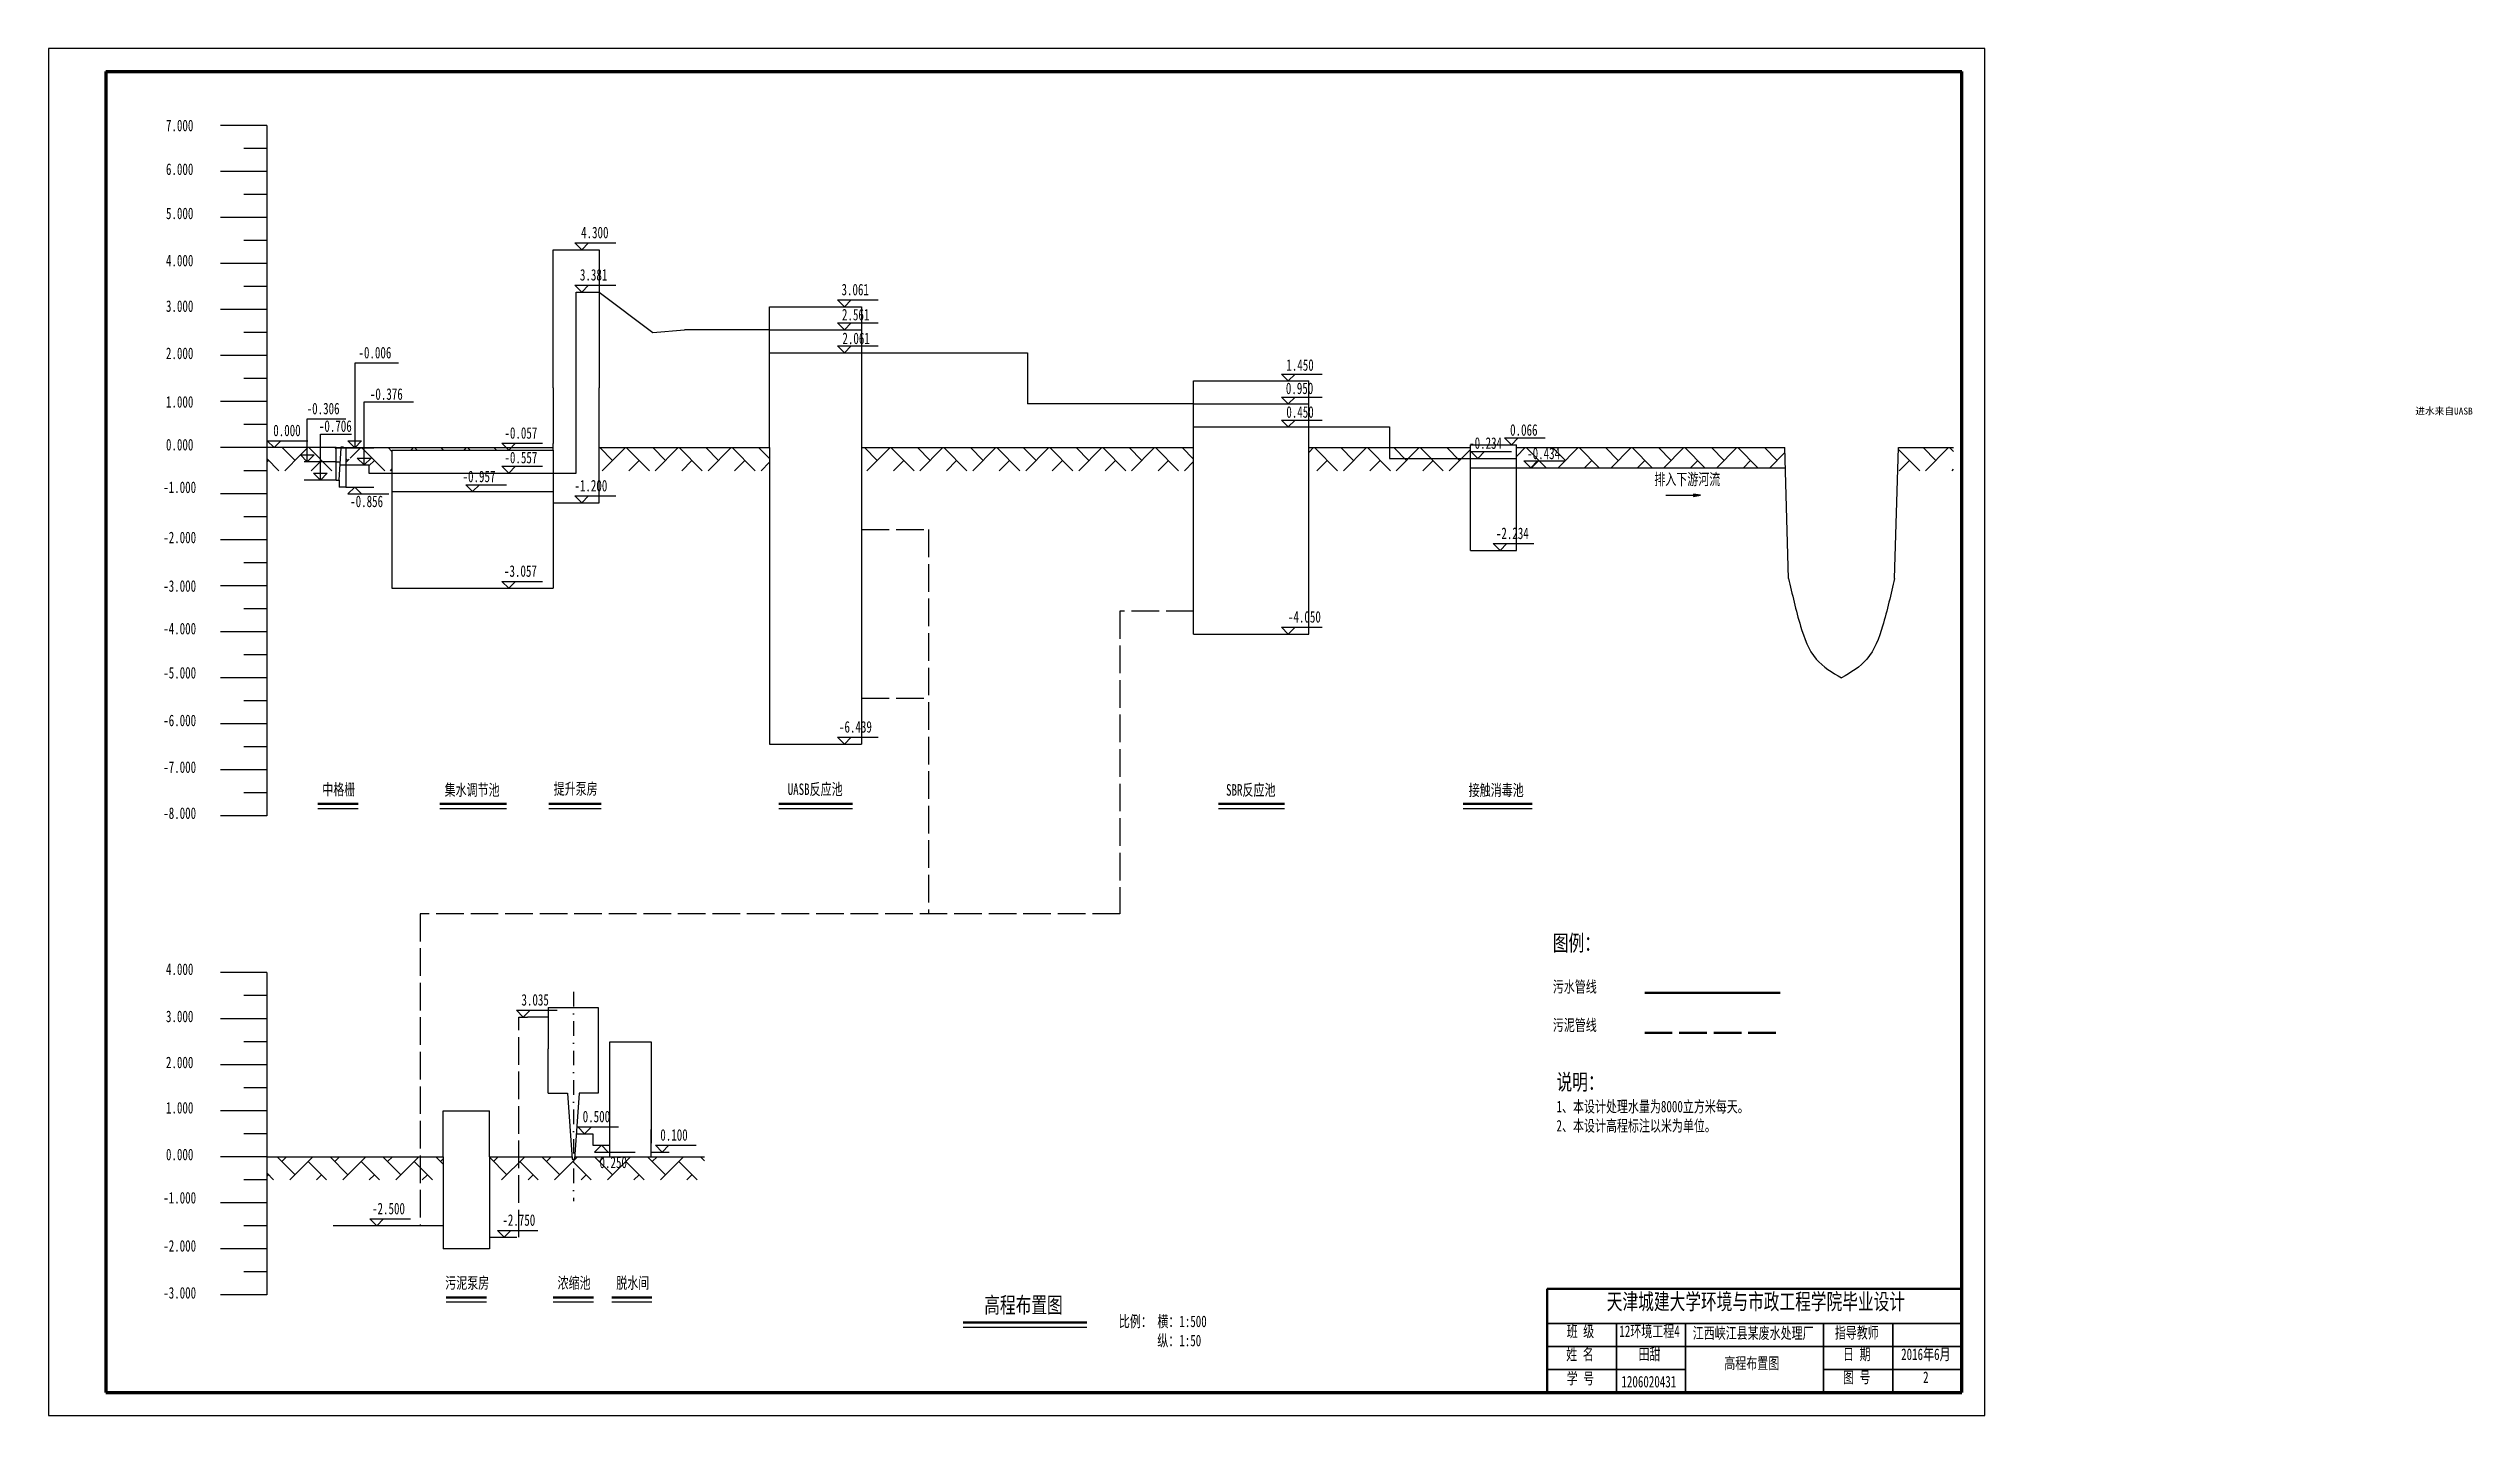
# Model space of a CAD drawing. Header units: millimetres. Extents: x 680 to 2560, y 223 to 955.
# Drawn here: x 680 to 1733, y 223 to 817 of the extents above; entities that cross this region are included whole.
import ezdxf

# ---------------------------------------------------------------- set-up
doc = ezdxf.new("R2010")
doc.units = ezdxf.units.MM
doc.linetypes.add('ACAD_ISO02W100', pattern=[15, 12, -3])
doc.linetypes.add('DASHDOT2', pattern=[12.7, 6.35, -3.175, 0, -3.175])
doc.layers.add('细实线', color=7, linetype='Continuous', lineweight=25)
doc.styles.get("Standard").update_dxf_attribs({"font": 'txt', "bigfont": 'gbcbig.shx'})

msp = doc.modelspace()

# ---------------------------------------------------------------- texts
at = {"lineweight": 25}
for s, insert, char_height, width, attachment_point in [('{\\fFangSong|b0|i0|c134|p49;\\W0.7;7.000}', (737.3, 786), 5, 30, 2), ('{\\fFangSong|b0|i0|c134|p49;\\W0.7;6.000}', (737.3, 767), 5, 30, 2), ('{\\fFangSong|b0|i0|c134|p49;\\W0.7;5.000}', (737.3, 747.8), 5, 30, 2), ('{\\fFangSong|b0|i0|c134|p49;\\W0.7;4.300}', (917.6, 739.5), 5, 30, 2), ('{\\fFangSong|b0|i0|c134|p49;\\W0.7;4.000}', (737.3, 727.3), 5, 30, 2), ('{\\fFangSong|b0|i0|c134|p49;\\W0.7;3.381}', (917.1, 721.1), 5, 30, 2), ('{\\fFangSong|b0|i0|c134|p49;\\W0.7;3.000}', (737.3, 707.5), 5, 30, 2), ('{\\fFangSong|b0|i0|c134|p49;\\W0.7;3.061}', (1030.7, 714.7), 5, 30, 2), ('{\\fFangSong|b0|i0|c134|p49;\\W0.7;2.561}', (1030.9, 703.8), 5, 30, 2), ('{\\fFangSong|b0|i0|c134|p49;\\W0.7;2.000}', (737.3, 687), 5, 30, 2), ('{\\fFangSong|b0|i0|c134|p49;\\W0.7;-0.006}', (822.1, 687.3), 5, 30, 2), ('{\\fFangSong|b0|i0|c134|p49;\\W0.7;2.061}', (1031.1, 693.5), 5, 30, 2), ('{\\fFangSong|b0|i0|c134|p49;\\W0.7;1.450}', (1223.9, 681.9), 5, 30, 2), ('{\\fFangSong|b0|i0|c134|p49;\\W0.7;1.000}', (737.3, 665.9), 5, 30, 2), ('{\\fFangSong|b0|i0|c134|p49;\\W0.7;     -0.376}', (821.1, 669.3), 5, 30, 2), ('{\\fFangSong|b0|i0|c134|p49;\\W0.7;0.950}', (1223.7, 671.8), 5, 30, 2), ('{\\fFangSong|b0|i0|c134|p49;\\W0.7;0.000}', (783.9, 653.5), 5, 30, 2), ('{\\fFangSong|b0|i0|c134|p49;\\W0.7;-0.306}', (799.6, 663), 5, 30, 2), ('{\\fFangSong|b0|i0|c134|p49;\\W0.7;-0.706}', (804.9, 650.3), 5, 30, 8), ('{\\fFangSong|b0|i0|c134|p49;\\W0.7;0.450}', (1223.9, 661.5), 5, 30, 2), ('{\\fFangSong|b0|i0|c134|p49;\\W0.7;0.066}', (1321.1, 653.7), 5, 30, 2), ('{\\fFangSong|b0|i0|c134|p49;\\W0.7;0.000}', (737.3, 647.3), 5, 30, 2), ('{\\fFangSong|b0|i0|c134|p49;\\W0.7;-0.057}', (885.5, 652.4), 5, 30, 2), ('{\\fFangSong|b0|i0|c134|p49;\\W0.7;-0.234}', (1304.5, 648), 5, 30, 2), ('{\\fFangSong|b0|i0|c134|p49;\\W0.7;-0.434}', (1329.7, 643.5), 5, 30, 2), ('{\\fFangSong|b0|i0|c134|p49;\\W0.7;-0.957}', (867.3, 633.5), 5, 30, 2), ('{\\fFangSong|b0|i0|c134|p49;\\W0.7;-0.557}', (885.5, 641.7), 5, 30, 2), ('{\\fFangSong|b0|i0|c134|p49;\\W0.7;排入下游河流}', (1392.1, 632.3), 5, 50.551, 2), ('{\\fFangSong|b0|i0|c134|p49;\\W0.7;-1.000}', (737.3, 628.8), 5, 30, 2), ('{\\fFangSong|b0|i0|c134|p49;\\W0.7;-0.856}', (818.5, 617.6), 5, 30, 8), ('{\\fFangSong|b0|i0|c134|p49;\\W0.7;-1.200}', (915.9, 629.5), 5, 30, 2), ('{\\fFangSong|b0|i0|c134|p49;\\W0.7;-2.000}', (737.3, 607), 5, 30, 2), ('{\\fFangSong|b0|i0|c134|p49;\\W0.7;-2.234}', (1316.1, 608.8), 5, 30, 2), ('{\\fFangSong|b0|i0|c134|p49;\\W0.7;-3.057}', (885.3, 592.4), 5, 30, 2), ('{\\fFangSong|b0|i0|c134|p49;\\W0.7;-3.000}', (737.3, 585.9), 5, 30, 2), ('{\\fFangSong|b0|i0|c134|p49;\\W0.7;-4.050}', (1225.8, 572.5), 5, 30, 2), ('{\\fFangSong|b0|i0|c134|p49;\\W0.7;-4.000}', (737.3, 567.4), 5, 30, 2), ('{\\fFangSong|b0|i0|c134|p49;\\W0.7;-5.000}', (737.3, 548.2), 5, 30, 2), ('{\\fFangSong|b0|i0|c134|p49;\\W0.7;-6.000}', (737.3, 527.5), 5, 30, 2), ('{\\fFangSong|b0|i0|c134|p49;\\W0.7;-6.439}', (1030.8, 524.7), 5, 30, 2), ('{\\fFangSong|b0|i0|c134|p49;\\W0.7;-7.000}', (737.3, 507.2), 5, 30, 2), ('{\\fFangSong|b0|i0|c134|p49;\\W0.7;中格栅}', (806.4, 497.5), 5, 30, 2), ('{\\fFangSong|b0|i0|c134|p49;\\W0.7;集水调节池}', (864.3, 497.3), 5, 30, 2), ('{\\fFangSong|b0|i0|c134|p49;\\W0.7;提升泵房}', (909.3, 497.8), 5, 30, 2), ('{\\fFangSong|b0|i0|c134|p49;\\W0.7;UASB反应池}', (1013.3, 497.6), 5, 30, 2), ('{\\fFangSong|b0|i0|c134|p49;\\W0.7;SBR反应池}', (1202.5, 497.3), 5, 30, 2), ('{\\fFangSong|b0|i0|c134|p49;\\W0.7;接触消毒池}', (1309.1, 497.2), 5, 30, 2), ('{\\fFangSong|b0|i0|c134|p49;\\W0.7;-8.000}', (737.3, 487.2), 5, 30, 2), ('{\\fFangSong|b0|i0|c134|p49;\\H1.4x;\\W0.714;图例：\\W1;\\P\\H0.7143x;\\P\\W0.7;污水管线\\P\\P污泥管线\\P\\P\\P\\P\\W1;  }', (1333.7, 431.8), 5, 180, 1), ('{\\fFangSong|b0|i0|c134|p49;\\W0.7;4.000}', (737.3, 419.4), 5, 30, 2), ('{\\fFangSong|b0|i0|c134|p49;\\W0.7;3.035}', (891.7, 406.1), 5, 30, 2), ('{\\fFangSong|b0|i0|c134|p49;\\W0.7;3.000}', (737.3, 398.9), 5, 30, 2), ('{\\fFangSong|b0|i0|c134|p49;\\W0.7;2.000}', (737.3, 378.9), 5, 30, 2), ('{\\fFangSong|b0|i0|c134|p49;\\H1.4x;\\W0.714;说明：\\H0.7143x;\\W1;\\P\\W0.7;1、本设计处理水量为8000立方米每天。\\P2、本设计高程标注以米为单位。}', (1335.3, 371.4), 5, 180, 1), ('{\\fFangSong|b0|i0|c134|p49;\\W0.7;1.000}', (737.3, 359.2), 5, 30, 2), ('{\\fFangSong|b0|i0|c134|p49;\\W0.7;0.500}', (918.3, 355.4), 5, 30, 2), ('{\\fFangSong|b0|i0|c134|p49;\\W0.7;0.100}', (952, 347.4), 5, 30, 2), ('{\\fFangSong|b0|i0|c134|p49;\\W0.7;0.000}', (737.3, 338.9), 5, 30, 2), ('{\\fFangSong|b0|i0|c134|p49;\\W0.7;0.250}', (925.6, 330.4), 5, 30, 8), ('{\\fFangSong|b0|i0|c134|p49;\\W0.7;-1.000}', (737.3, 320.1), 5, 30, 2), ('{\\fFangSong|b0|i0|c134|p49;\\W0.7;-2.500}', (828, 315.4), 5, 30, 2), ('{\\fFangSong|b0|i0|c134|p49;\\W0.7;-2.750}', (884.6, 310.4), 5, 30, 2), ('{\\fFangSong|b0|i0|c134|p49;\\W0.7;-2.000}', (737.3, 299.2), 5, 30, 2), ('{\\fFangSong|b0|i0|c134|p49;\\W0.7;-3.000}', (737.3, 278.8), 5, 30, 2), ('{\\fFangSong|b0|i0|c134|p49;\\W0.7;污泥泵房}', (862.2, 283.1), 5, 30, 2), ('{\\fFangSong|b0|i0|c134|p49;\\W0.7;浓缩池}', (908.6, 283.1), 5, 30, 2), ('{\\fFangSong|b0|i0|c134|p49;\\W0.7;脱水间}', (934.1, 283.1), 5, 30, 2), ('{\\fFangSong|b0|i0|c134|p49;\\W0.714;高程布置图}', (1103.8, 274.5), 7, 137.633, 2), ('{\\fFangSong|b0|i0|c134|p49;\\W0.714;天津城建大学环境与市政工程学院毕业设计}', (1421.9, 276), 7, 180, 2), ('{\\fFangSong|b0|i0|c134|p49;\\W0.7;比例： 横：1:500\\P      纵：1:50}', (1164.3, 266.4), 5, 71.471, 2), ('{\\fFangSong|b0|i0|c134|p49;\\W0.7;姓 名}', (1345.5, 252.1), 5, 30, 2), ('{\\fFangSong|b0|i0|c134|p49;\\W0.7;班 级}', (1345.7, 262.1), 5, 30, 2), ('{\\fFangSong|b0|i0|c134|p49;\\W0.7;12环境工程4}', (1375.7, 262.1), 5, 30, 2), ('{\\fFangSong|b0|i0|c134|p49;\\W0.7;田甜}', (1375.7, 252.1), 5, 30, 2), ('{\\fFangSong|b0|i0|c134|p49;\\W0.7;江西峡江县某废水处理厂}', (1420.7, 261.3), 5, 60, 2), ('{\\fFangSong|b0|i0|c134|p49;\\W0.7;指导教师}', (1465.7, 258.7), 5, 30, 5), ('{\\fFangSong|b0|i0|c134|p49;\\W0.7;日 期}', (1465.7, 252.1), 5, 30, 2), ('{\\fFangSong|b0|i0|c134|p49;\\W0.7;2016年6月}', (1495.7, 252.1), 5, 30, 2), ('{\\fFangSong|b0|i0|c134|p49;\\W0.7;学 号}', (1345.7, 241.6), 5, 30, 2), ('{\\fFangSong|b0|i0|c134|p49;\\W0.7;高程布置图}', (1420.1, 248.2), 5, 60, 2), ('{\\fFangSong|b0|i0|c134|p49;\\W0.7;图 号}', (1465.7, 242.1), 5, 30, 2), ('{\\fFangSong|b0|i0|c134|p49;\\W0.7;1206020431}', (1375.4, 240.2), 5, 30, 2), ('{\\fFangSong|b0|i0|c134|p49;\\W0.7;2}', (1495.7, 242.1), 5, 30, 2)]:
    msp.add_mtext(s, dxfattribs=dict(at, insert=insert, char_height=char_height, width=width, attachment_point=attachment_point))
at = {"lineweight": -2, "insert": (1708.3, 660.9), "char_height": 3, "width": 29.945, "attachment_point": 1}
msp.add_mtext('{\\fFangSong|b1|i0|c134|p49;进水来自UASB}', dxfattribs=at)

# ---------------------------------------------------------------- hatches: boundary and pattern name
at = {"lineweight": 25}
h = msp.add_hatch(dxfattribs=at)
h.set_pattern_fill('AR-HBONE', color=256, scale=0.08, style=0)
h.paths.add_polyline_path([(841.8, 335.4), (775.1, 335.4), (775.1, 325.4), (841.8, 325.4)])
h.paths.add_polyline_path([(851.8, 335.4), (841.8, 335.4), (841.8, 325.4), (851.8, 325.4)])
h.paths.add_polyline_path([(884.6, 335.4), (871.8, 335.4), (871.8, 325.4), (884.6, 325.4)])
h.paths.add_polyline_path([(908.3, 334.4), (907.8, 334.4), (907.7, 335.4), (884.6, 335.4), (884.6, 325.4), (908.3, 325.4)])
h.paths.add_polyline_path([(965.3, 335.4), (908.8, 335.4), (908.8, 334.4), (908.3, 334.4), (908.3, 325.4), (965.3, 325.4)])
h.paths.add_polyline_path([(789.8, 640.4), (795.7, 640.4), (792.7, 637.4), (805.3, 637.4), (805.3, 643.4), (807.4, 643.4), (807.4, 643.5), (805.3, 643.5), (775.1, 643.5), (775.1, 633.5), (805.3, 633.5), (805.3, 637.4), (792.7, 637.4)])
h.paths.add_polyline_path([(829.5, 642.4), (880.2, 642.4), (879, 643.5), (813.5, 643.5), (813.4, 643.4), (809.5, 643.4), (809.5, 636), (813.4, 636), (810.4, 639), (816.3, 639), (813.4, 636), (819.5, 636), (819.5, 633.5), (829.5, 633.5)])
h.paths.add_polyline_path([(956.5, 643.5), (919.5, 643.5), (919.5, 633.5), (956.5, 633.5)])
h.paths.add_polyline_path([(993.5, 643.5), (956.5, 643.5), (956.5, 633.5), (993.5, 633.5)])
h.paths.add_polyline_path([(1177.7, 643.5), (1033.5, 643.5), (1033.5, 633.5), (1177.7, 633.5)])
h.paths.add_polyline_path([(1297.9, 643.5), (1227.7, 643.5), (1227.7, 633.5), (1297.9, 633.5)])
h.paths.add_polyline_path([(1434.4, 643.5), (1317.9, 643.5), (1317.9, 634.8), (1324.1, 634.8), (1321.1, 637.8), (1327, 637.8), (1324.1, 634.8), (1434.7, 634.8)])
h.paths.add_polyline_path([(1507.7, 643.5), (1483.8, 643.5), (1483.5, 633.5), (1507.7, 633.5)])
h.paths.add_polyline_path([(1320.9, 646.1), (1338.4, 646.1), (1338.4, 638.5), (1320.9, 638.5)], flags=9)
at = {"lineweight": -2}
msp.add_hatch(color=256, dxfattribs=at).paths.add_polyline_path([(1394.8, 622.3), (1397.8, 622.8), (1394.8, 623.3)])

# ---------------------------------------------------------------- linework, layer by layer
at = {"lineweight": 25}
for p, q in [((680.3, 817), (680.3, 223)), ((1521.3, 817), (680.3, 817)), ((1521.3, 223), (1521.3, 817)), ((775.1, 783.5), (755.1, 783.5)), ((775.1, 783.5), (775.1, 483.5)), ((775.1, 773.5), (765.1, 773.5)), ((775.1, 763.5), (755.1, 763.5)), ((775.1, 753.5), (765.1, 753.5)), ((775.1, 743.5), (755.1, 743.5)), ((775.1, 743.5), (755.1, 743.5)), ((775.1, 733.5), (765.1, 733.5)), ((909, 732.5), (918.7, 732.5)), ((911.9, 729.5), (909, 732.5)), ((911.9, 729.5), (914.9, 732.5)), ((918.7, 732.5), (923.7, 732.5)), ((923.7, 732.5), (926.7, 732.5)), ((775.1, 723.5), (755.1, 723.5)), ((775.1, 723.5), (755.1, 723.5)), ((775.1, 713.5), (765.1, 713.5)), ((909, 714.1), (918.7, 714.1)), ((911.9, 711.1), (909, 714.1)), ((909.5, 632.4), (909.5, 711.1)), ((909.5, 711.1), (919.5, 711.1)), ((911.9, 711.1), (914.9, 714.1)), ((918.7, 714.1), (923.7, 714.1)), ((919.5, 711.1), (942.8, 693.6)), ((923.7, 714.1), (926.7, 714.1)), ((1023, 707.7), (1032.7, 707.7)), ((1026, 704.7), (1023, 707.7)), ((1026, 704.7), (1029, 707.7)), ((1032.7, 707.7), (1037.7, 707.7)), ((1037.7, 707.7), (1040.7, 707.7)), ((775.1, 703.5), (755.1, 703.5)), ((775.1, 703.5), (755.1, 703.5)), ((942.8, 693.6), (956.5, 694.7)), ((993.5, 694.7), (1033.5, 694.7)), ((1023, 697.7), (1032.7, 697.7)), ((1026, 694.7), (1023, 697.7)), ((1026, 694.7), (1029, 697.7)), ((1032.7, 697.7), (1037.7, 697.7)), ((1037.7, 697.7), (1040.7, 697.7)), ((775.1, 693.5), (765.1, 693.5)), ((993.5, 684.7), (1033.5, 684.7)), ((1023, 687.7), (1032.7, 687.7)), ((1026, 684.7), (1023, 687.7)), ((1026, 684.7), (1029, 687.7)), ((1032.7, 687.7), (1037.7, 687.7)), ((1037.7, 687.7), (1040.7, 687.7)), ((1105.6, 684.7), (1105.6, 662.5)), ((775.1, 683.5), (755.1, 683.5)), ((775.1, 683.5), (755.1, 683.5)), ((993.5, 643.5), (993.5, 674.6)), ((1215.8, 675.5), (1225.5, 675.5)), ((1218.8, 672.5), (1215.8, 675.5)), ((1218.8, 672.5), (1221.8, 675.5)), ((1225.5, 675.5), (1230.5, 675.5)), ((1230.5, 675.5), (1233.5, 675.5)), ((775.1, 663.5), (755.1, 663.5)), ((775.1, 663.5), (755.1, 663.5)), ((775.1, 673.5), (765.1, 673.5)), ((1215.8, 665.5), (1225.5, 665.5)), ((1218.8, 662.5), (1215.8, 665.5)), ((1218.8, 662.5), (1221.8, 665.5)), ((1225.5, 665.5), (1230.5, 665.5)), ((1230.5, 665.5), (1233.5, 665.5)), ((775.1, 653.5), (765.1, 653.5)), ((1177.7, 662.5), (1227.7, 662.5)), ((1177.7, 652.5), (1227.7, 652.5)), ((1215.8, 655.5), (1225.5, 655.5)), ((1218.8, 652.5), (1215.8, 655.5)), ((1218.8, 652.5), (1221.8, 655.5)), ((1225.5, 655.5), (1230.5, 655.5)), ((1230.5, 655.5), (1233.5, 655.5)), ((775.1, 643.5), (755.1, 643.5)), ((805.3, 643.5), (775.1, 643.5)), ((775.3, 646.5), (785, 646.5)), ((778.3, 643.5), (775.3, 646.5)), ((778.3, 643.5), (781.2, 646.5)), ((785, 646.5), (790, 646.5)), ((790, 646.5), (793, 646.5)), ((805.3, 643.5), (899.5, 643.5)), ((805.3, 643.5), (809.5, 643.5)), ((805.3, 637.4), (805.3, 643.4)), ((805.3, 643.4), (809.5, 643.4)), ((807.8, 643.4), (808, 643.4)), ((809.5, 643.4), (821.6, 643.4)), ((813.4, 643.4), (810.4, 646.4)), ((813.4, 643.4), (816.3, 646.4)), ((877.2, 645.4), (886.9, 645.4)), ((880.2, 642.4), (877.2, 645.4)), ((880.2, 642.4), (883.1, 645.4)), ((886.9, 645.4), (891.9, 645.4)), ((891.9, 645.4), (894.9, 645.4)), ((919.5, 643.5), (993.5, 643.5)), ((1033.5, 643.5), (1177.7, 643.5)), ((1227.7, 643.5), (1297.9, 643.5)), ((1312.7, 647.8), (1322.4, 647.8)), ((1315.7, 644.8), (1312.7, 647.8)), ((1315.7, 644.8), (1318.7, 647.8)), ((1317.9, 643.5), (1434.4, 643.5)), ((1322.4, 647.8), (1327.4, 647.8)), ((1327.4, 647.8), (1330.4, 647.8)), ((1483.8, 643.5), (1507.7, 643.5)), ((775.1, 633.5), (765.1, 633.5)), ((792.7, 637.4), (789.8, 640.4)), ((805.3, 637.4), (791.4, 637.4)), ((792.7, 637.4), (795.7, 640.4)), ((798.4, 629.4), (795.4, 632.4)), ((798.4, 629.4), (801.3, 632.4)), ((805.3, 637.4), (807.1, 637.4)), ((807, 636), (809.5, 636)), ((809.5, 636), (819.5, 636)), ((817.4, 636), (814.4, 639)), ((817.4, 636), (820.4, 639)), ((819.5, 636), (819.5, 632.4)), ((819.5, 632.4), (829.5, 632.4)), ((829.5, 632.4), (899.5, 632.4)), ((877.2, 635.4), (886.9, 635.4)), ((880.2, 632.4), (877.2, 635.4)), ((880.2, 632.4), (883.1, 635.4)), ((886.9, 635.4), (891.9, 635.4)), ((891.9, 635.4), (894.9, 635.4)), ((899.5, 632.4), (909.5, 632.4)), ((1297.9, 638.8), (1317.9, 638.8)), ((1297.9, 634.8), (1317.9, 634.8)), ((1298.1, 641.8), (1307.8, 641.8)), ((1301.1, 638.8), (1298.1, 641.8)), ((1301.1, 638.8), (1304, 641.8)), ((1307.8, 641.8), (1312.8, 641.8)), ((1312.8, 641.8), (1315.8, 641.8)), ((1317.9, 634.8), (1434.7, 634.8)), ((1321.1, 637.8), (1330.8, 637.8)), ((1324.1, 634.8), (1321.1, 637.8)), ((1324.1, 634.8), (1327, 637.8)), ((1330.8, 637.8), (1335.8, 637.8)), ((1335.8, 637.8), (1338.8, 637.8)), ((775.1, 623.5), (755.1, 623.5)), ((775.1, 623.5), (755.1, 623.5)), ((805.3, 629.4), (791.4, 629.4)), ((809.5, 626.4), (821.6, 626.4)), ((813.4, 626.4), (810.4, 623.4)), ((810.4, 623.4), (820.1, 623.4)), ((813.4, 626.4), (816.3, 623.4)), ((820.1, 623.4), (825.1, 623.4)), ((825.1, 623.4), (828.1, 623.4)), ((829.5, 624.4), (899.5, 624.4)), ((861.6, 627.4), (871.2, 627.4)), ((864.5, 624.4), (861.6, 627.4)), ((864.5, 624.4), (867.5, 627.4)), ((871.2, 627.4), (876.2, 627.4)), ((876.2, 627.4), (879.2, 627.4)), ((909, 622.5), (918.7, 622.5)), ((911.9, 619.5), (909, 622.5)), ((911.9, 619.5), (914.9, 622.5)), ((918.7, 622.5), (923.7, 622.5)), ((923.7, 622.5), (926.7, 622.5)), ((775.1, 613.5), (765.1, 613.5)), ((775.1, 603.5), (755.1, 603.5)), ((775.1, 603.5), (755.1, 603.5)), ((1307.8, 601.8), (1317.5, 601.8)), ((1310.8, 598.8), (1307.8, 601.8)), ((1310.8, 598.8), (1313.7, 601.8)), ((1317.5, 601.8), (1322.5, 601.8)), ((1322.5, 601.8), (1325.5, 601.8)), ((775.1, 593.5), (765.1, 593.5)), ((775.1, 583.5), (755.1, 583.5)), ((775.1, 583.5), (755.1, 583.5)), ((877.2, 585.4), (886.9, 585.4)), ((880.2, 582.4), (877.2, 585.4)), ((880.2, 582.4), (883.1, 585.4)), ((886.9, 585.4), (891.9, 585.4)), ((891.9, 585.4), (894.9, 585.4)), ((775.1, 573.5), (765.1, 573.5)), ((775.1, 563.5), (755.1, 563.5)), ((775.1, 563.5), (755.1, 563.5)), ((1215.8, 565.5), (1225.5, 565.5)), ((1218.8, 562.5), (1215.8, 565.5)), ((1218.8, 562.5), (1221.8, 565.5)), ((1225.5, 565.5), (1230.5, 565.5)), ((1230.5, 565.5), (1233.5, 565.5)), ((775.1, 553.5), (765.1, 553.5)), ((775.1, 543.5), (755.1, 543.5)), ((775.1, 543.5), (755.1, 543.5)), ((775.1, 533.5), (765.1, 533.5)), ((775.1, 523.5), (755.1, 523.5)), ((775.1, 523.5), (755.1, 523.5)), ((1023, 517.7), (1032.7, 517.7)), ((1026, 514.7), (1023, 517.7)), ((1026, 514.7), (1029, 517.7)), ((1032.7, 517.7), (1037.7, 517.7)), ((1037.7, 517.7), (1040.7, 517.7)), ((775.1, 513.5), (765.1, 513.5)), ((775.1, 503.5), (755.1, 503.5)), ((775.1, 503.5), (755.1, 503.5)), ((775.1, 493.5), (765.1, 493.5)), ((775.1, 483.5), (755.1, 483.5)), ((775.1, 483.5), (755.1, 483.5)), ((775.1, 415.4), (755.1, 415.4)), ((775.1, 415.4), (755.1, 415.4)), ((775.1, 415.4), (775.1, 275.4)), ((775.1, 405.4), (765.1, 405.4)), ((775.1, 395.4), (755.1, 395.4)), ((775.1, 395.4), (755.1, 395.4)), ((883.6, 399.1), (893.2, 399.1)), ((886.5, 396.1), (883.6, 399.1)), ((886.5, 396.1), (889.5, 399.1)), ((893.2, 399.1), (898.2, 399.1)), ((898.2, 399.1), (901.2, 399.1)), ((775.1, 385.4), (765.1, 385.4)), ((775.1, 375.4), (755.1, 375.4)), ((775.1, 375.4), (755.1, 375.4)), ((775.1, 365.4), (765.1, 365.4)), ((775.1, 355.4), (755.1, 355.4)), ((775.1, 355.4), (755.1, 355.4)), ((910.2, 348.4), (919.9, 348.4)), ((913.2, 345.4), (910.2, 348.4)), ((913.2, 345.4), (916.1, 348.4)), ((919.9, 348.4), (924.9, 348.4)), ((924.9, 348.4), (927.9, 348.4)), ((775.1, 345.4), (765.1, 345.4)), ((920.5, 340.4), (917.5, 337.4)), ((917.5, 337.4), (927.2, 337.4)), ((920.5, 340.4), (923.4, 337.4)), ((927.2, 337.4), (932.2, 337.4)), ((932.2, 337.4), (935.2, 337.4)), ((943.9, 340.4), (953.6, 340.4)), ((946.9, 337.4), (943.9, 340.4)), ((946.9, 337.4), (949.8, 340.4)), ((953.6, 340.4), (958.6, 340.4)), ((958.6, 340.4), (961.6, 340.4)), ((775.1, 335.4), (755.1, 335.4)), ((775.1, 335.4), (851.8, 335.4)), ((871.8, 335.4), (907.7, 335.4)), ((908.8, 335.4), (965.3, 335.4)), ((775.1, 325.4), (765.1, 325.4)), ((775.1, 315.4), (755.1, 315.4)), ((775.1, 315.4), (755.1, 315.4)), ((775.1, 305.4), (765.1, 305.4)), ((841.8, 305.4), (804, 305.4)), ((819.9, 308.4), (829.6, 308.4)), ((822.9, 305.4), (819.9, 308.4)), ((822.9, 305.4), (825.9, 308.4)), ((829.6, 308.4), (834.6, 308.4)), ((834.6, 308.4), (837.6, 308.4)), ((775.1, 295.4), (755.1, 295.4)), ((775.1, 295.4), (755.1, 295.4)), ((875.3, 303.4), (884.9, 303.4)), ((878.2, 300.4), (875.3, 303.4)), ((878.2, 300.4), (881.2, 303.4)), ((884.9, 303.4), (889.9, 303.4)), ((889.9, 303.4), (892.9, 303.4)), ((775.1, 285.4), (765.1, 285.4)), ((775.1, 275.4), (755.1, 275.4)), ((775.1, 275.4), (755.1, 275.4)), ((1521.3, 223), (1521.3, 268)), ((1077.6, 261.4), (1131.3, 261.4)), ((680.3, 223), (1521.3, 223))]:
    msp.add_line(p, q, dxfattribs=at)
at = {"lineweight": 100}
for p, q in [((705.3, 807), (705.3, 233)), ((705.3, 807), (1511.3, 807)), ((1511.3, 233), (1511.3, 807)), ((705.3, 233), (1511.3, 233))]:
    msp.add_line(p, q, dxfattribs=at)
at = {"lineweight": 30}
for p, q in [((899.5, 669.5), (899.5, 729.5)), ((899.5, 729.5), (919.5, 729.5)), ((919.5, 729.5), (919.5, 669.5)), ((993.5, 704.7), (1033.5, 704.7)), ((993.5, 643.5), (993.5, 704.7)), ((1033.5, 704.7), (1033.5, 514.7)), ((899.5, 669.5), (899.5, 645.3)), ((919.5, 619.5), (919.5, 669.5)), ((1177.7, 562.5), (1177.7, 672.5)), ((1177.7, 672.5), (1227.7, 672.5)), ((1227.7, 562.5), (1227.7, 672.5)), ((805.3, 629.4), (805.3, 643.4)), ((805.3, 643.4), (809.5, 643.4)), ((806.6, 629.4), (807.4, 643.4)), ((807.4, 643.4), (807.5, 643.9)), ((807.5, 643.9), (808.4, 643.9)), ((809.5, 643.4), (809.5, 629.4)), ((829.5, 642.4), (899.5, 642.4)), ((829.5, 642.4), (829.5, 582.4)), ((899.5, 642.4), (899.5, 645.3)), ((899.5, 642.4), (899.5, 582.4)), ((993.5, 643.5), (993.5, 514.7)), ((1297.9, 598.8), (1297.9, 644.8)), ((1297.9, 644.8), (1317.9, 644.8)), ((1317.9, 598.8), (1317.9, 644.8)), ((805.3, 629.4), (806.6, 629.4)), ((806.6, 629.4), (806.6, 626.4)), ((809.5, 626.4), (806.6, 626.4)), ((809.5, 629.4), (809.5, 626.4)), ((899.5, 619.5), (919.5, 619.5)), ((1297.9, 598.8), (1317.9, 598.8)), ((829.5, 582.4), (899.5, 582.4)), ((1177.7, 562.5), (1227.7, 562.5)), ((993.5, 514.7), (1033.5, 514.7)), ((897.4, 400.2), (919.1, 400.2)), ((897.4, 400.2), (897.4, 382.3)), ((919.1, 400.2), (919.1, 378.5)), ((897.4, 363), (897.4, 382.3)), ((924.1, 335.4), (924.1, 385.4)), ((924.1, 385.4), (942.1, 385.4)), ((942.1, 385.4), (942.1, 341.3)), ((919.1, 378.5), (919.1, 363)), ((897.4, 363), (905.8, 363)), ((905.8, 363), (907.8, 334.4)), ((910.8, 363), (908.8, 334.4)), ((919.1, 363), (910.8, 363)), ((851.8, 335.4), (851.8, 355.4)), ((851.8, 355.4), (871.8, 355.4)), ((871.8, 335.4), (871.8, 355.4)), ((942.1, 335.4), (942.1, 347.2)), ((851.8, 335.4), (851.8, 295.4)), ((871.8, 335.4), (871.8, 295.4)), ((907.8, 334.4), (908.8, 334.4)), ((871.8, 295.4), (851.8, 295.4))]:
    msp.add_line(p, q, dxfattribs=at)
for p, q in [((993.5, 694.7), (956.5, 694.7)), ((1033.5, 684.7), (1105.6, 684.7)), ((813.5, 643.5), (813.5, 680.3)), ((813.5, 680.3), (832.4, 680.3)), ((817.4, 636), (817.4, 663.4)), ((817.4, 663.4), (838.9, 663.4)), ((792.7, 637.4), (792.7, 656)), ((792.7, 656), (804.5, 656)), ((804.5, 656), (809.4, 656)), ((1177.7, 662.5), (1105.6, 662.5)), ((1227.7, 652.5), (1262.8, 652.5)), ((1262.8, 652.5), (1262.8, 638.8)), ((798.4, 629.4), (798.4, 649.4)), ((798.4, 649.4), (812, 649.4)), ((810.4, 646.4), (816.3, 646.4)), ((789.8, 640.4), (795.7, 640.4)), ((795.4, 632.4), (801.3, 632.4)), ((814.4, 639), (820.4, 639)), ((1262.8, 638.8), (1297.9, 638.8)), ((797.3, 486.7), (814.8, 486.7)), ((850.3, 486.7), (879.3, 486.7)), ((897.6, 486.7), (920.4, 486.7)), ((997.6, 486.7), (1029.5, 486.7)), ((1188.5, 486.7), (1217.1, 486.7)), ((1294.7, 486.7), (1324.7, 486.7)), ((853.1, 272.3), (870.6, 272.3)), ((899.5, 272.3), (917, 272.3)), ((925, 272.3), (942.4, 272.3))]:
    msp.add_line(p, q)
at = {"lineweight": -2}
for p, q in [((1382.8, 622.8), (1394.8, 622.8)), ((1394.8, 623.3), (1394.8, 622.3)), ((1397.8, 622.8), (1394.8, 623.3)), ((1394.8, 622.3), (1397.8, 622.8))]:
    msp.add_line(p, q, dxfattribs=at)
at = {"linetype": 'ACAD_ISO02W100', "lineweight": 25}
for p, q in [((1033.5, 607.9), (1062.5, 607.9)), ((1062.5, 607.9), (1062.5, 441)), ((1177.7, 572.5), (1145.7, 572.5)), ((1145.7, 572.5), (1145.7, 441)), ((1033.5, 534.7), (1062.5, 534.7)), ((841.8, 441), (841.8, 305.4)), ((884.6, 300.4), (884.6, 396.1)), ((884.6, 396.1), (888.4, 396.1)), ((897.4, 396.1), (888.4, 396.1)), ((909.5, 345.4), (916.8, 345.4)), ((916.8, 345.4), (916.8, 340.4)), ((916.8, 340.4), (924.1, 340.4)), ((942.1, 337.4), (949.9, 337.4)), ((851.8, 305.4), (841.8, 305.4)), ((871.8, 300.4), (884.6, 300.4))]:
    msp.add_line(p, q, dxfattribs=at)
at = {"lineweight": 50}
for p, q in [((797.3, 488.7), (814.8, 488.7)), ((850.3, 488.7), (879.3, 488.7)), ((897.6, 488.7), (920.4, 488.7)), ((997.6, 488.7), (1029.5, 488.7)), ((1188.5, 488.7), (1217.1, 488.7)), ((1294.7, 488.7), (1324.7, 488.7)), ((1373.6, 406.6), (1432.5, 406.6)), ((853.1, 274.3), (870.6, 274.3)), ((899.5, 274.3), (917, 274.3)), ((925, 274.3), (942.4, 274.3)), ((1511.3, 278), (1331.3, 278)), ((1331.3, 278), (1331.3, 233)), ((1077.6, 263.4), (1131.3, 263.4))]:
    msp.add_line(p, q, dxfattribs=at)
at = {"linetype": 'ACAD_ISO02W100'}
msp.add_line((1145.7, 441), (841.8, 441), dxfattribs=at)
at = {"linetype": 'DASHDOT2', "lineweight": 25}
msp.add_line((908.3, 407.1), (908.3, 316.1), dxfattribs=at)
at = {"linetype": 'ACAD_ISO02W100', "lineweight": 50}
msp.add_line((1373.6, 389.2), (1432.5, 389.2), dxfattribs=at)
at = {"linetype": 'ByBlock', "lineweight": 30}
msp.add_line((924.1, 335.4), (942.1, 335.4), dxfattribs=at)
at = {"lineweight": 35}
for p, q in [((1511.3, 263), (1331.3, 263)), ((1391.3, 253), (1331.3, 253)), ((1361.3, 233), (1361.3, 263)), ((1391.3, 233), (1391.3, 263)), ((1391.3, 253), (1451.3, 253)), ((1451.3, 233), (1451.3, 263)), ((1511.3, 253), (1451.3, 253)), ((1481.3, 233), (1481.3, 263)), ((1391.3, 243), (1331.3, 243)), ((1511.3, 243), (1451.3, 243))]:
    msp.add_line(p, q, dxfattribs=at)
at = {"layer": '细实线', "lineweight": 25, "ltscale": 20}
for p, q in [((1436.1, 586.7), (1434.4, 643.5)), ((1482.1, 586.7), (1483.8, 643.5))]:
    msp.add_line(p, q, dxfattribs=at)
at = {"layer": '细实线', "lineweight": 25}
for points in [[(1436.1, 586.7), (1441.3, 566), (1448.1, 551.6), (1459.1, 543.5)], [(1482.1, 586.7), (1476.9, 566), (1470.1, 551.6), (1459.1, 543.5)]]:
    msp.add_spline(points, degree=3, dxfattribs=at)

msp.set_redraw_order([(e.dxf.handle, doc.entitydb.next_handle()) for e in msp.query("TEXT MTEXT ATTDEF DIMENSION ARC_DIMENSION")])  # texts and dimensions are drawn at this point

doc.saveas('drawing.dxf')
